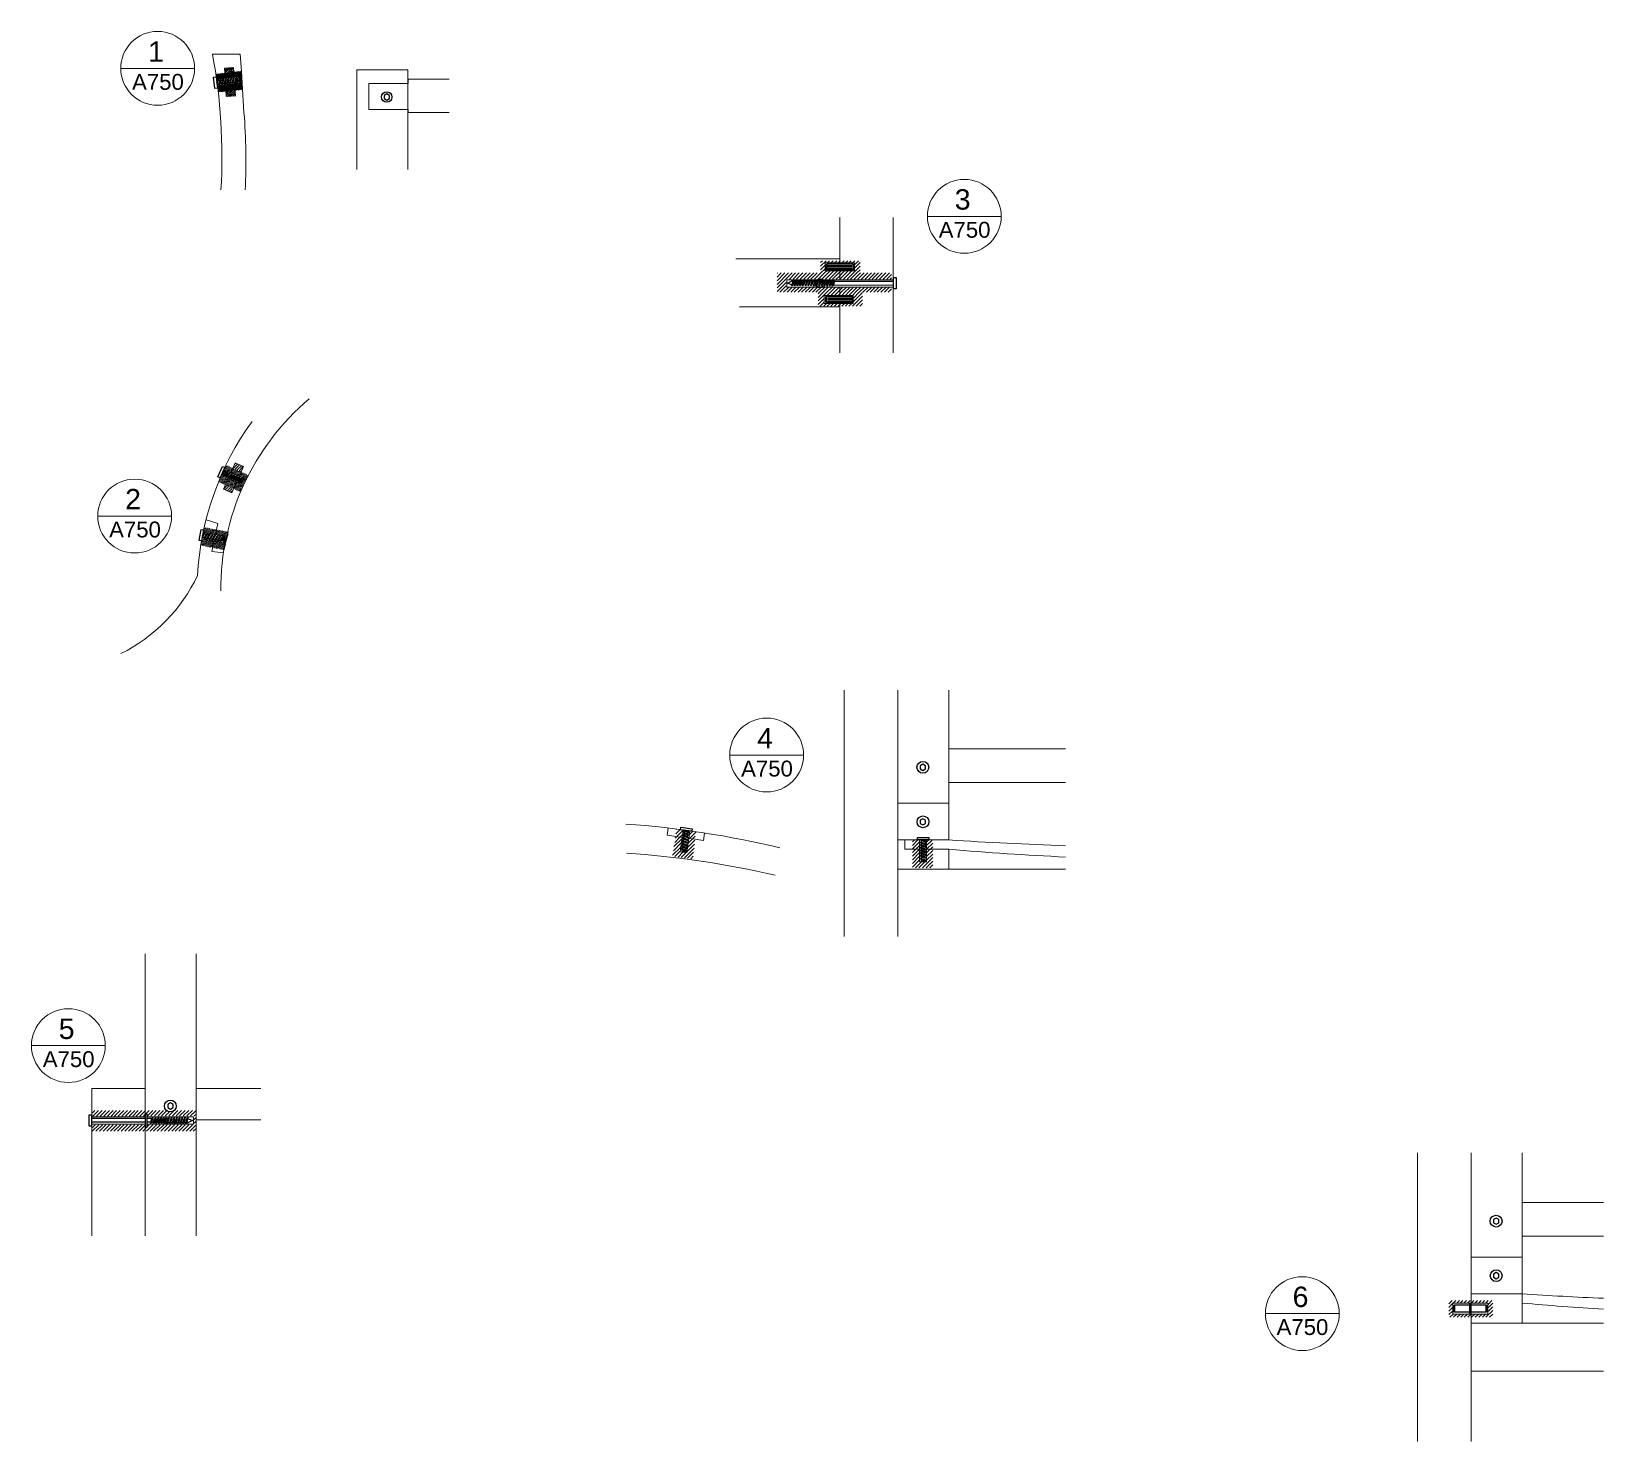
# Model space of a CAD drawing. Header units: centimetres. Extents: x 19 to 965, y 124 to 432.
# Drawn here: x 810.9 to 965, y 133.1 to 271.3 of the extents above; entities that cross this region are included whole.
import ezdxf
from ezdxf.enums import TextEntityAlignment as Align

# ---------------------------------------------------------------- set-up
doc = ezdxf.new("R2010")
doc.units = ezdxf.units.CM
doc.header["$MEASUREMENT"] = 0
doc.linetypes.add('HIDDEN2', pattern=[0.1875, 0.125, -0.0625])
for name, color, linetype, lineweight in [('A-ANNO-SYMB', 5, 'Continuous', 18), ('A-FURN', 8, 'Continuous', 18), ('linee di prospetto', 6, 'Continuous', 18), ('retini', 245, 'Continuous', 18)]:
    doc.layers.add(name, color=color, linetype=linetype, lineweight=lineweight)
doc.layers.add('viti e cerniere', color=3, linetype='Continuous')
doc.styles.get("Standard").update_dxf_attribs({"font": 'Arial.ttf'})

msp = doc.modelspace()

# ---------------------------------------------------------------- hatches: boundary and pattern name
at = {"layer": 'retini'}
h = msp.add_hatch(dxfattribs=at)
h.set_pattern_fill('ANSI31', color=256, scale=0.7)
h.set_pattern_definition([(45, (622.10907, 24.98817), (-0.061871843, 0.061871843), [])])
h.paths.add_polyline_path([(829.88, 267.27), (829.02, 267.17), (829.1, 266.68), (829.91, 266.78)])
h.paths.add_polyline_path([(830.76, 267.37), (829.88, 267.27), (829.91, 266.78), (830.79, 266.9)])
h.paths.add_polyline_path([(831.45, 267.45), (830.76, 267.37), (830.79, 266.9), (831.18, 266.95), (831.26, 266.3), (830.83, 266.24), (830.87, 265.57), (831.56, 265.65)])
h.paths.add_polyline_path([(830.83, 266.24), (829.95, 266.11), (829.99, 265.48), (830.87, 265.57)])
h.paths.add_polyline_path([(829.95, 266.11), (829.18, 265.99), (829.26, 265.4), (829.99, 265.48)])
h = msp.add_hatch(dxfattribs=at)
h.set_pattern_fill('ANSI31', color=256)
h.set_pattern_definition([(45, (622.10907, 24.98817), (-0.08838835, 0.08838835), [])])
h.paths.add_polyline_path([(830.73, 267.82), (829.85, 267.76), (829.88, 267.27), (830.76, 267.37)])
h.paths.add_polyline_path([(830.87, 265.57), (829.99, 265.48), (830.02, 264.96), (830.91, 265.02)])
h = msp.add_hatch(dxfattribs=at)
h.set_pattern_fill('ANSI31', color=256, scale=0.7, angle=-30.7874)
h.set_pattern_definition([(14.21258, (528.271155, 126.68228), (-0.02148302, 0.084821753), [])])
h.paths.add_polyline_path([(830.78, 228.47), (829.99, 228.82), (829.8, 228.36), (830.55, 228.04)])
h.paths.add_polyline_path([(831.58, 228.11), (830.78, 228.47), (830.55, 228.04), (831.37, 227.68)])
h.paths.add_polyline_path([(832.22, 227.82), (831.58, 228.11), (831.37, 227.68), (831.73, 227.53), (831.47, 226.93), (831.06, 227.1), (830.76, 226.5), (831.38, 226.22)])
h.paths.add_polyline_path([(831.06, 227.1), (830.24, 227.44), (829.95, 226.87), (830.76, 226.5)])
h.paths.add_polyline_path([(830.24, 227.44), (829.52, 227.73), (829.28, 227.18), (829.95, 226.87)])
h = msp.add_hatch(dxfattribs=at)
h.set_pattern_fill('ANSI31', color=256, scale=1.5)
h.set_pattern_definition([(45, (642.47346, 37.89334), (-0.13258252, 0.13258252), [])])
h.paths.add_polyline_path([(831.7, 228.68), (830.89, 229.04), (830.67, 228.54), (831.48, 228.19)])
h.paths.add_polyline_path([(830.72, 226.49), (829.92, 226.86), (829.75, 226.48), (830.56, 226.12)])
h = msp.add_hatch(dxfattribs=at)
h.set_pattern_fill('ANSI31', color=256, scale=0.7, angle=-17.4463)
h.set_pattern_definition([(27.553725, (557.85968, 53.712), (-0.040475762, 0.077575529), [])])
h.paths.add_polyline_path([(828.71, 222.55), (827.86, 222.72), (827.79, 222.22), (828.6, 222.08)])
h.paths.add_polyline_path([(829.58, 222.39), (828.71, 222.55), (828.6, 222.08), (829.47, 221.93)])
h.paths.add_polyline_path([(830.27, 222.26), (829.58, 222.39), (829.47, 221.93), (829.86, 221.86), (829.74, 221.22), (829.31, 221.29), (829.15, 220.64), (829.82, 220.5)])
h.paths.add_polyline_path([(829.31, 221.29), (828.43, 221.43), (828.28, 220.81), (829.15, 220.64)])
h.paths.add_polyline_path([(828.43, 221.43), (827.66, 221.55), (827.56, 220.95), (828.28, 220.81)])
h = msp.add_hatch(dxfattribs=at)
h.set_pattern_fill('ANSI31', color=256, scale=2)
h.set_pattern_definition([(45, (635.38467, -137.8833), (-0.1767767, 0.1767767), [])])
h.paths.add_polyline_path([(897.95, 192.05), (897.28, 192.05), (897.28, 191.18), (897.95, 191.18)])
h.paths.add_polyline_path([(897.95, 191.18), (897.28, 191.18), (897.28, 189.35), (899.26, 189.35), (899.26, 191.18), (898.67, 191.18), (898.67, 189.94), (897.95, 189.94)])
h.paths.add_polyline_path([(899.26, 192.03), (898.67, 192.05), (898.67, 191.18), (899.26, 191.18)])
h = msp.add_hatch(dxfattribs=at)
h.set_pattern_fill('ANSI31', color=256, scale=2)
h.paths.add_polyline_path([(822.05, 165.26), (822.08, 165.26), (822.08, 165.55), (816.91, 165.55), (816.9, 165), (822.05, 165)])
h.paths.add_polyline_path([(822.04, 164.15), (816.87, 164.15), (816.87, 163.52), (822.08, 163.52), (822.08, 163.86), (822.04, 163.86)])
h.paths.add_polyline_path([(824.22, 165.45), (824.11, 165.55), (822.08, 165.55), (822.08, 165.26), (822.29, 165.26), (822.29, 165.01), (826.86, 165.01), (826.86, 164.15), (822.3, 164.15), (822.3, 163.86), (822.08, 163.86), (822.08, 163.52), (827.02, 163.52), (827.02, 165.55), (824.97, 165.55), (824.77, 165.42), (824.5, 165.38)])

# ---------------------------------------------------------------- linework, layer by layer
at = {"layer": 'A-ANNO-SYMB', "linetype": 'Continuous', "lineweight": 20}
for centre in [(823.29, 267.73), (902.36, 253.22), (821.04, 223.83), (882.99, 200.4), (814.54, 171.91), (935.49, 145.63)]:
    msp.add_circle(centre, 3.62, dxfattribs=at)
at = {"layer": 'A-FURN'}
for p, q in [((828.67, 269.13), (831.39, 269.13)), ((831.5, 267.42), (831.39, 269.13)), ((831.75, 263.4), (831.5, 267.42)), ((842.83, 267.57), (847.83, 267.57)), ((847.83, 267.57), (847.83, 257.8)), ((847.85, 266.68), (851.86, 266.68)), ((847.85, 266.68), (847.85, 266.24)), ((844, 263.7), (844, 266.24)), ((844, 266.24), (847.84, 266.24)), ((847.84, 263.7), (844, 263.7)), ((847.85, 263.39), (847.84, 263.7)), ((851.86, 263.39), (847.85, 263.39)), ((879.95, 249.05), (890.15, 249.05)), ((890.15, 248.65), (890.15, 249.05)), ((890.16, 247), (890.15, 247.87)), ((890.16, 245.46), (890.16, 246.29)), ((880.33, 244.34), (890.16, 244.34)), ((890.16, 244.34), (890.16, 244.67)), ((828.05, 223.45), (829.18, 223.09)), ((829.18, 223.09), (828.95, 222.02)), ((828.81, 221.39), (828.59, 220.35)), ((828.59, 220.35), (829.75, 220.24)), ((900.84, 206.76), (900.84, 193.41)), ((900.84, 195.67), (895.84, 195.67)), ((873.22, 192.54), (873.32, 193.23)), ((876.78, 192.03), (876.89, 192.75)), ((900.84, 193.41), (900.84, 192.08)), ((873.22, 192.54), (874.7, 192.33)), ((875.35, 192.24), (876.78, 192.03)), ((895.84, 192.08), (895.84, 189.22)), ((900.84, 191.17), (900.84, 189.22)), ((900.84, 189.22), (895.84, 189.22)), ((900.84, 189.22), (912.28, 189.22)), ((827.08, 180.91), (827.08, 153.26)), ((833.4, 167.7), (827.08, 167.7)), ((827.08, 164.62), (833.4, 164.62)), ((957.03, 161.38), (957.03, 148.9)), ((957.03, 151.17), (952.03, 151.17)), ((957.03, 148.9), (957.03, 144.71)), ((957.03, 147.57), (952.03, 147.57)), ((957.03, 144.71), (952.03, 144.71)), ((957.03, 144.71), (965.02, 144.71)), ((952.03, 140), (965.02, 140))]:
    msp.add_line(p, q, dxfattribs=at)
at = {"layer": 'A-FURN', "linetype": 'Continuous', "lineweight": 20}
for p, q in [((819.67, 267.73), (826.91, 267.73)), ((898.74, 253.22), (905.99, 253.22)), ((817.42, 223.83), (824.66, 223.83)), ((879.37, 200.4), (886.61, 200.4)), ((810.92, 171.91), (818.16, 171.91)), ((931.87, 145.63), (939.11, 145.63))]:
    msp.add_line(p, q, dxfattribs=at)
at = {"layer": 'A-FURN'}
for points in [[(829.91, 266.78), (829.85, 267.76), (830.73, 267.82), (830.79, 266.89)], [(842.83, 257.8), (842.83, 267.57)], [(830.83, 266.25), (830.91, 265.02), (830.02, 264.96), (829.95, 266.14)], [(890.16, 253.11), (890.16, 249.05)], [(895.4, 239.83), (895.4, 253.11)], [(890.16, 244.34), (890.16, 239.83)], [(830.46, 228.08), (830.89, 229.04), (831.7, 228.68), (831.27, 227.72)], [(831.02, 227.15), (830.56, 226.12), (829.75, 226.48), (830.2, 227.5)], [(890.59, 182.6), (890.59, 206.76)], [(895.84, 182.6), (895.84, 206.76)], [(895.84, 206.76), (895.84, 182.6)], [(822.08, 167.72), (822.08, 180.91)], [(816.83, 153.26), (816.83, 167.72), (822.08, 167.72), (822.08, 164.92)], [(822.08, 164.21), (822.08, 153.26)], [(946.79, 133.09), (946.79, 161.38)], [(952.03, 146.65), (952.03, 161.38)], [(952.03, 140), (952.03, 145.59)], [(952.03, 140), (952.03, 133.09)]]:
    msp.add_lwpolyline(points, dxfattribs=at)
for centre, radius, start, end in [((774.61, 259.1), 54.98, 356.5702, 10.512), ((774.25, 258.74), 57.69, 357.0939, 4.6352), ((854.03, 216.62), 24.55, 130.3741, 180.3061), ((855.7, 216.44), 28.54, 144.2369, 176.8633), ((812.3, 225.11), 16.51, 296.549, 334.5033), ((862.07, 97.16), 96.74, 76.7196, 85.7744), ((863.14, 99.28), 91.7, 76.9748, 86.1825)]:
    msp.add_arc(centre, radius, start, end, dxfattribs=at)
at = {"layer": 'linee di prospetto'}
for p, q in [((829.07, 266.66), (831.2, 266.94)), ((831.2, 266.94), (831.27, 266.31)), ((831.27, 266.31), (829.15, 266.03)), ((890.14, 248.65), (888.71, 248.65)), ((888.71, 248.65), (888.71, 247.88)), ((890.14, 248.65), (891.59, 248.65)), ((891.59, 248.65), (891.59, 247.87)), ((884.97, 247), (890.16, 247)), ((884.97, 247), (884.97, 246.29)), ((888.71, 247.88), (890.14, 247.87)), ((891.59, 247.87), (890.14, 247.87)), ((890.16, 247), (895.4, 247)), ((890.16, 246.29), (884.97, 246.29)), ((890.11, 245.46), (888.62, 245.46)), ((888.62, 245.46), (888.62, 244.67)), ((890.11, 245.46), (891.48, 245.46)), ((895.4, 246.29), (890.15, 246.29)), ((891.48, 245.46), (891.48, 244.67)), ((888.62, 244.67), (890.13, 244.67)), ((891.48, 244.67), (890.13, 244.67)), ((829.77, 228.38), (831.73, 227.52)), ((831.48, 226.95), (829.51, 227.8)), ((831.73, 227.52), (831.48, 226.95)), ((829.85, 221.86), (827.75, 222.25)), ((829.74, 221.22), (827.64, 221.61)), ((829.85, 221.86), (829.74, 221.22)), ((900.84, 201.02), (912.28, 201.02)), ((900.84, 197.72), (912.28, 197.72)), ((874.79, 193.04), (874.51, 190.92)), ((875.17, 190.84), (875.45, 192.96)), ((900.84, 192.08), (895.84, 192.08)), ((896.54, 191.17), (896.54, 192.08)), ((897.96, 191.17), (896.54, 191.17)), ((897.96, 192.06), (897.96, 189.94)), ((898.66, 189.94), (898.66, 192.06)), ((900.84, 191.17), (898.66, 191.17)), ((874.51, 190.92), (875.17, 190.84)), ((897.96, 189.94), (898.66, 189.94)), ((816.83, 164.92), (822.08, 164.92)), ((822.08, 164.92), (822.08, 164.92)), ((822.26, 164.92), (826.8, 164.92)), ((826.8, 164.92), (826.8, 164.21)), ((822.08, 164.21), (816.83, 164.21)), ((822.08, 164.21), (822.08, 164.21)), ((826.8, 164.21), (822.26, 164.21)), ((957.03, 156.52), (965.02, 156.52)), ((957.03, 153.22), (965.02, 153.22))]:
    msp.add_line(p, q, dxfattribs=at)
msp.add_lwpolyline([(950.26, 146.65), (953.68, 146.65), (953.68, 145.59), (950.26, 145.59)], close=True, dxfattribs=at)
for centre, radius, start, end in [((924.29, 549.62), 358.31, 266.2477, 268.0788), ((924.21, 452.72), 262.59, 264.894, 267.3952), ((980.48, 505.11), 358.31, 266.2477, 267.5271), ((980.4, 408.21), 262.59, 264.894, 266.642)]:
    msp.add_arc(centre, radius, start, end, dxfattribs=at)
at = {"layer": 'retini', "linetype": 'Continuous'}
for p, q in [((888.27, 248.69), (888.45, 248.87)), ((888.27, 248.34), (888.81, 248.87)), ((888.27, 247.99), (888.71, 248.43)), ((888.93, 248.65), (889.16, 248.87)), ((889.29, 248.65), (889.51, 248.87)), ((889.64, 248.65), (889.87, 248.87)), ((889.99, 248.65), (890.15, 248.81)), ((890.15, 248.81), (890.22, 248.87)), ((890.35, 248.65), (890.57, 248.87)), ((890.7, 248.65), (890.93, 248.87)), ((891.05, 248.65), (891.28, 248.87)), ((891.41, 248.65), (891.63, 248.87)), ((891.49, 247.67), (892.15, 248.33)), ((891.59, 248.48), (891.99, 248.87)), ((891.59, 248.13), (892.15, 248.69)), ((884.01, 247.61), (884.06, 247.67)), ((884.01, 247.26), (884.42, 247.67)), ((884.01, 246.91), (884.77, 247.67)), ((884.01, 246.55), (885.12, 247.67)), ((884.01, 246.2), (885.48, 247.67)), ((884.01, 245.85), (884.91, 246.74)), ((885.21, 247.05), (885.83, 247.67)), ((885.57, 247.05), (886.19, 247.67)), ((885.92, 247.05), (886.54, 247.67)), ((886.27, 247.05), (886.89, 247.67)), ((886.63, 247.05), (887.25, 247.67)), ((886.98, 247.05), (887.6, 247.67)), ((887.33, 247.05), (887.95, 247.67)), ((887.69, 247.05), (888.31, 247.67)), ((888.04, 247.05), (888.66, 247.67)), ((888.31, 247.67), (888.71, 248.07)), ((888.4, 247.06), (889.01, 247.67)), ((888.66, 247.67), (888.87, 247.88)), ((888.75, 247.05), (889.37, 247.67)), ((889.01, 247.67), (889.22, 247.88)), ((889.1, 247.05), (889.72, 247.67)), ((889.37, 247.67), (889.57, 247.88)), ((889.45, 247.05), (890.07, 247.67)), ((889.72, 247.67), (889.93, 247.87)), ((889.81, 247.05), (890.16, 247.4)), ((890.07, 247.67), (890.15, 247.75)), ((890.15, 247.75), (890.28, 247.87)), ((890.16, 247.4), (890.43, 247.67)), ((890.16, 247.05), (890.78, 247.67)), ((890.43, 247.67), (890.63, 247.87)), ((890.52, 247.05), (891.13, 247.67)), ((890.78, 247.67), (890.99, 247.87)), ((890.87, 247.05), (891.49, 247.67)), ((891.13, 247.67), (891.34, 247.87)), ((891.22, 247.05), (891.84, 247.67)), ((891.58, 247.05), (892.2, 247.67)), ((891.84, 247.67), (892.15, 247.98)), ((891.93, 247.05), (892.55, 247.67)), ((892.28, 247.05), (892.9, 247.67)), ((892.64, 247.05), (893.26, 247.67)), ((892.99, 247.05), (893.61, 247.67)), ((893.34, 247.05), (893.96, 247.67)), ((893.7, 247.05), (894.32, 247.67)), ((894.05, 247.05), (894.67, 247.67)), ((894.4, 247.05), (895.02, 247.67)), ((894.76, 247.05), (895.24, 247.53)), ((895.11, 247.05), (895.24, 247.18)), ((884.29, 245.77), (884.91, 246.39)), ((884.64, 245.77), (885.12, 246.24)), ((885, 245.77), (885.47, 246.24)), ((885.35, 245.77), (885.82, 246.24)), ((885.7, 245.77), (886.18, 246.24)), ((886.06, 245.77), (886.53, 246.24)), ((886.41, 245.77), (886.88, 246.24)), ((886.76, 245.77), (887.24, 246.24)), ((887.12, 245.77), (887.59, 246.24)), ((887.47, 245.77), (887.94, 246.24)), ((887.82, 245.77), (888.26, 246.2)), ((888.03, 245.62), (888.18, 245.77)), ((888.03, 245.27), (888.53, 245.77)), ((888.03, 244.92), (888.88, 245.77)), ((888.03, 244.56), (888.62, 245.16)), ((888.18, 245.77), (888.65, 246.24)), ((888.53, 245.77), (889, 246.24)), ((888.88, 245.77), (889.36, 246.24)), ((888.93, 245.46), (889.24, 245.77)), ((889.24, 245.77), (889.71, 246.24)), ((889.28, 245.46), (889.59, 245.77)), ((889.59, 245.77), (890.06, 246.24)), ((889.63, 245.46), (889.95, 245.77)), ((889.95, 245.77), (890.16, 245.98)), ((889.99, 245.46), (890.16, 245.63)), ((890.16, 245.98), (890.42, 246.24)), ((890.16, 245.63), (890.3, 245.77)), ((890.3, 245.77), (890.77, 246.24)), ((890.34, 245.46), (890.65, 245.77)), ((890.65, 245.77), (891.13, 246.24)), ((890.7, 245.46), (891.01, 245.77)), ((891.01, 245.77), (891.48, 246.24)), ((891.05, 245.46), (891.36, 245.77)), ((891.36, 245.77), (891.83, 246.24)), ((891.4, 245.46), (891.71, 245.77)), ((891.4, 244.4), (892.39, 245.38)), ((891.48, 245.18), (892.07, 245.77)), ((891.48, 244.83), (892.39, 245.74)), ((891.71, 245.77), (892.19, 246.24)), ((891.76, 244.4), (892.39, 245.03)), ((892.07, 245.77), (892.54, 246.24)), ((892.42, 245.77), (892.89, 246.24)), ((892.77, 245.77), (893.25, 246.24)), ((893.13, 245.77), (893.6, 246.24)), ((893.48, 245.77), (893.95, 246.24)), ((893.83, 245.77), (894.31, 246.24)), ((894.19, 245.77), (894.66, 246.24)), ((894.54, 245.77), (895.01, 246.24)), ((894.89, 245.77), (895.23, 246.1)), ((888.22, 244.4), (888.62, 244.8)), ((888.58, 244.4), (888.84, 244.67)), ((888.93, 244.4), (889.2, 244.67)), ((889.28, 244.4), (889.55, 244.67)), ((889.64, 244.4), (889.9, 244.67)), ((889.99, 244.4), (890.16, 244.57)), ((890.16, 244.57), (890.26, 244.67)), ((890.34, 244.4), (890.61, 244.67)), ((890.7, 244.4), (890.96, 244.67)), ((891.05, 244.4), (891.32, 244.67)), ((892.11, 244.4), (892.39, 244.68)), ((874.1, 192.68), (874.49, 193.06)), ((874.16, 193.1), (874.17, 193.11)), ((874.18, 192.4), (874.78, 193.01)), ((875.39, 192.56), (875.73, 192.89)), ((875.41, 192.92), (875.42, 192.94)), ((875.42, 192.23), (876.03, 192.85)), ((873.77, 190.59), (874.56, 191.37)), ((873.84, 191), (874.62, 191.78)), ((873.9, 191.42), (874.67, 192.19)), ((873.97, 191.84), (874.49, 192.36)), ((874.03, 192.26), (874.18, 192.4)), ((874.49, 192.36), (874.73, 192.6)), ((874.92, 190.32), (875.87, 191.26)), ((875.18, 190.93), (875.91, 191.66)), ((875.23, 191.34), (875.95, 192.06)), ((875.29, 191.75), (875.72, 192.18)), ((875.34, 192.15), (875.42, 192.23)), ((875.72, 192.18), (875.99, 192.45)), ((873.99, 190.44), (874.51, 190.96)), ((874.3, 190.4), (874.78, 190.88)), ((874.61, 190.36), (875.1, 190.85)), ((875.23, 190.28), (875.83, 190.87)), ((875.54, 190.23), (875.78, 190.47)), ((949.86, 146.59), (950.18, 146.91)), ((949.86, 146.24), (950.26, 146.64)), ((950.28, 146.65), (950.53, 146.91)), ((950.63, 146.65), (950.89, 146.91)), ((950.98, 146.65), (951.24, 146.91)), ((951.34, 146.65), (951.59, 146.91)), ((951.69, 146.65), (951.95, 146.91)), ((952.05, 146.66), (952.3, 146.91)), ((952.4, 146.65), (952.66, 146.91)), ((952.75, 146.65), (953.01, 146.91)), ((953.11, 146.65), (953.36, 146.91)), ((953.46, 146.65), (953.72, 146.91)), ((953.7, 146.54), (954.07, 146.91)), ((953.75, 146.23), (954.16, 146.64)), ((949.86, 145.88), (950.21, 146.22)), ((949.86, 145.53), (950.21, 145.87)), ((949.96, 145.27), (950.28, 145.59)), ((950.31, 145.27), (950.64, 145.59)), ((950.66, 145.27), (950.99, 145.59)), ((951.02, 145.27), (951.34, 145.59)), ((951.37, 145.27), (951.7, 145.59)), ((951.72, 145.27), (952.03, 145.58)), ((952.03, 145.58), (952.05, 145.59)), ((952.08, 145.27), (952.4, 145.59)), ((952.43, 145.27), (952.76, 145.59)), ((952.79, 145.27), (953.11, 145.59)), ((953.14, 145.27), (953.46, 145.59)), ((953.49, 145.27), (954.16, 145.93)), ((953.75, 145.88), (954.16, 146.29)), ((953.85, 145.27), (954.16, 145.58))]:
    msp.add_line(p, q, dxfattribs=at)
at = {"layer": 'viti e cerniere'}
for p, q in [((831.11, 266.78), (831.06, 266.77)), ((831.15, 266.42), (831.11, 266.78)), ((829.06, 266.52), (829.11, 266.53)), ((829.17, 266.17), (829.32, 266.19)), ((829.22, 266.54), (829.37, 266.56)), ((829.43, 266.2), (829.58, 266.22)), ((829.49, 266.58), (829.63, 266.59)), ((829.7, 266.24), (829.84, 266.25)), ((829.96, 266.27), (830.11, 266.29)), ((830.22, 266.3), (830.37, 266.32)), ((830.48, 266.33), (830.63, 266.35)), ((830.74, 266.37), (830.89, 266.38)), ((831.01, 266.4), (831.15, 266.42)), ((888.85, 248.51), (888.92, 248.56)), ((888.85, 247.99), (888.85, 248.51)), ((889, 248.4), (891.34, 248.4)), ((889, 248.26), (891.34, 248.26)), ((889, 248.12), (891.34, 248.12)), ((891.43, 248.56), (891.49, 248.51)), ((891.49, 248.51), (891.49, 248)), ((885.02, 246.68), (885.41, 246.87)), ((885.41, 246.51), (885.02, 246.68)), ((885.56, 246.87), (885.41, 246.87)), ((885.82, 246.87), (885.67, 246.87)), ((886.09, 246.87), (885.94, 246.87)), ((886.35, 246.86), (886.2, 246.86)), ((886.61, 246.86), (886.46, 246.86)), ((886.88, 246.86), (886.73, 246.86)), ((887.14, 246.86), (886.99, 246.86)), ((887.41, 246.86), (887.26, 246.86)), ((887.67, 246.86), (887.52, 246.86)), ((887.93, 246.86), (887.78, 246.86)), ((888.2, 246.85), (888.05, 246.85)), ((888.46, 246.85), (888.31, 246.85)), ((888.73, 246.85), (888.58, 246.85)), ((888.99, 246.85), (888.84, 246.85)), ((888.92, 247.96), (888.85, 247.99)), ((889.25, 246.85), (889.1, 246.85)), ((889.52, 246.85), (889.37, 246.85)), ((889.63, 246.85), (895.43, 246.85)), ((891.49, 248), (891.43, 247.96)), ((885.46, 246.51), (885.41, 246.51)), ((888.8, 245.33), (888.86, 245.39)), ((888.8, 244.81), (888.8, 245.33)), ((888.95, 245.23), (891.29, 245.23)), ((888.95, 245.09), (891.29, 245.09)), ((889.42, 246.48), (889.27, 246.49)), ((889.53, 246.48), (895.43, 246.49)), ((891.37, 245.39), (891.43, 245.34)), ((891.43, 245.34), (891.43, 244.83)), ((888.86, 244.78), (888.8, 244.81)), ((888.95, 244.95), (891.29, 244.95)), ((891.43, 244.83), (891.37, 244.78)), ((829.72, 228.27), (829.76, 228.25)), ((829.87, 228.2), (830, 228.14)), ((830.11, 228.1), (830.24, 228.04)), ((829.63, 227.91), (829.77, 227.85)), ((829.87, 227.8), (830.01, 227.74)), ((830.12, 227.7), (830.25, 227.64)), ((830.36, 227.59), (830.5, 227.53)), ((830.6, 227.49), (830.74, 227.43)), ((830.84, 227.38), (830.98, 227.32)), ((831.09, 227.28), (831.22, 227.22)), ((831.33, 227.17), (831.46, 227.12)), ((831.46, 227.12), (831.61, 227.45)), ((831.61, 227.45), (831.56, 227.47)), ((827.73, 222.11), (827.78, 222.11)), ((827.89, 222.09), (828.04, 222.06)), ((828.15, 222.04), (828.3, 222.01)), ((827.73, 221.75), (827.88, 221.72)), ((827.99, 221.7), (828.14, 221.67)), ((828.25, 221.65), (828.4, 221.63)), ((828.51, 221.61), (828.66, 221.58)), ((828.77, 221.56), (828.92, 221.53)), ((829.03, 221.51), (829.18, 221.49)), ((829.29, 221.47), (829.44, 221.44)), ((829.55, 221.42), (829.7, 221.4)), ((829.7, 221.4), (829.76, 221.76)), ((829.76, 221.76), (829.71, 221.76)), ((874.88, 192.7), (874.86, 192.56)), ((874.91, 192.97), (874.89, 192.82)), ((875.26, 192.82), (875.24, 192.68)), ((875.28, 192.99), (875.27, 192.94)), ((874.68, 191.13), (874.66, 190.98)), ((874.71, 191.39), (874.69, 191.25)), ((874.74, 191.66), (874.73, 191.51)), ((874.78, 191.92), (874.76, 191.77)), ((874.81, 192.18), (874.79, 192.03)), ((874.84, 192.44), (874.82, 192.29)), ((875.22, 192.56), (875.21, 192.41)), ((898.15, 192), (898.14, 191.86)), ((898.14, 191.74), (898.14, 191.59)), ((898.14, 191.48), (898.14, 191.33)), ((898.14, 191.21), (898.14, 191.06)), ((898.51, 192.07), (898.51, 192.02)), ((898.51, 191.91), (898.51, 191.76)), ((898.51, 191.64), (898.51, 191.49)), ((874.66, 190.98), (875.02, 190.94)), ((875.02, 190.94), (875.03, 190.99)), ((898.14, 190.16), (898.13, 190.01)), ((898.13, 190.01), (898.5, 190)), ((898.14, 190.95), (898.14, 190.8)), ((898.14, 190.68), (898.14, 190.54)), ((898.14, 190.42), (898.14, 190.27)), ((898.5, 190), (898.5, 190.06)), ((822.08, 164.75), (816.82, 164.75)), ((822.08, 164.39), (816.82, 164.39)), ((822.72, 164.75), (822.26, 164.75)), ((822.62, 164.39), (822.26, 164.39)), ((822.73, 164.39), (822.88, 164.39)), ((823, 164.39), (823.15, 164.39)), ((823.26, 164.39), (823.41, 164.39)), ((823.53, 164.39), (823.67, 164.39)), ((823.79, 164.39), (823.94, 164.38)), ((824.05, 164.38), (824.2, 164.38)), ((824.32, 164.38), (824.47, 164.38)), ((824.58, 164.38), (824.73, 164.38)), ((824.85, 164.38), (824.99, 164.38)), ((825.11, 164.38), (825.26, 164.38)), ((825.37, 164.38), (825.52, 164.38)), ((825.64, 164.38), (825.79, 164.37)), ((825.9, 164.37), (826.05, 164.37)), ((826.17, 164.37), (826.31, 164.37)), ((826.26, 164.73), (826.32, 164.73)), ((826.7, 164.56), (826.31, 164.37)), ((826.32, 164.73), (826.7, 164.56)), ((950.36, 146.43), (950.45, 146.49)), ((950.36, 145.8), (950.36, 146.43)), ((953.48, 146.49), (953.56, 146.43)), ((953.56, 146.43), (953.56, 145.81)), ((950.45, 145.76), (950.36, 145.8)), ((953.56, 145.81), (953.48, 145.76))]:
    msp.add_line(p, q, dxfattribs=at)
for points in [[(829.15, 265.79), (828.91, 265.76), (828.78, 266.86), (829.02, 266.89)], [(845.49, 264.76), (845.76, 264.61), (846.02, 264.76), (846.02, 265.07), (845.76, 265.22), (845.49, 265.07)], [(895.43, 247.23), (895.68, 247.22), (895.67, 246.12), (895.43, 246.12)], [(829.42, 227.59), (829.2, 227.69), (829.64, 228.7), (829.86, 228.61)], [(827.6, 221.39), (827.36, 221.43), (827.55, 222.52), (827.79, 222.48)], [(898.04, 199.05), (898.3, 198.89), (898.57, 199.04), (898.57, 199.35), (898.3, 199.5), (898.04, 199.35)], [(874.55, 193.08), (874.58, 193.32), (875.68, 193.18), (875.65, 192.94)], [(898.04, 193.7), (898.3, 193.55), (898.57, 193.7), (898.57, 194.01), (898.31, 194.16), (898.04, 194.01)], [(897.77, 192.08), (897.77, 192.32), (898.88, 192.31), (898.88, 192.07)], [(816.82, 164.01), (816.57, 164.01), (816.58, 165.12), (816.82, 165.12)], [(822.26, 165.2), (822.08, 165.2), (822.08, 163.9), (822.26, 163.9)], [(824.28, 165.83), (824.54, 165.68), (824.81, 165.83), (824.81, 166.14), (824.54, 166.29), (824.28, 166.14)], [(954.23, 154.54), (954.49, 154.39), (954.76, 154.54), (954.76, 154.85), (954.5, 155), (954.23, 154.85)], [(954.23, 149.2), (954.5, 149.05), (954.76, 149.2), (954.76, 149.5), (954.5, 149.66), (954.24, 149.51)], [(952.01, 145.63), (951.92, 145.63), (951.92, 146.62), (952.01, 146.62)]]:
    msp.add_lwpolyline(points, close=True, dxfattribs=at)
for points in [[(829.08, 266.34), (829.11, 266.53), (829.21, 266.65)], [(829.11, 266.1), (829.17, 266.17), (829.22, 266.54), (829.21, 266.65), (829.1, 266.19)], [(829.33, 266.08), (829.43, 266.2), (829.49, 266.58), (829.47, 266.69), (829.33, 266.08), (829.32, 266.19), (829.37, 266.56), (829.47, 266.69)], [(829.6, 266.11), (829.7, 266.24), (829.75, 266.61), (829.74, 266.72), (829.6, 266.11), (829.58, 266.22), (829.63, 266.59), (829.74, 266.72)], [(829.86, 266.15), (829.96, 266.27), (830.01, 266.64), (830, 266.75), (829.86, 266.15), (829.84, 266.25), (829.9, 266.63), (830, 266.75)], [(830.12, 266.18), (830.22, 266.3), (830.27, 266.67), (830.26, 266.78), (830.12, 266.18), (830.11, 266.29), (830.16, 266.66), (830.26, 266.78)], [(830.38, 266.21), (830.48, 266.33), (830.53, 266.71), (830.52, 266.81), (830.38, 266.21), (830.37, 266.32), (830.42, 266.69), (830.52, 266.81)], [(830.64, 266.24), (830.74, 266.37), (830.8, 266.74), (830.78, 266.85), (830.64, 266.24), (830.63, 266.35), (830.68, 266.72), (830.78, 266.85)], [(830.91, 266.27), (831.01, 266.4), (831.06, 266.77), (831.05, 266.88), (830.91, 266.27), (830.89, 266.38), (830.94, 266.76), (831.05, 266.88)], [(890.21, 247.96), (888.92, 247.96), (888.92, 248.56), (890.21, 248.56)], [(890.21, 248.56), (891.43, 248.56), (891.43, 247.96), (890.21, 247.96)], [(885.67, 246.98), (885.56, 246.87), (885.46, 246.51), (885.46, 246.4), (885.67, 246.98), (885.67, 246.87), (885.57, 246.51), (885.46, 246.4)], [(885.94, 246.98), (885.82, 246.87), (885.72, 246.5), (885.72, 246.39), (885.94, 246.98), (885.94, 246.87), (885.84, 246.5), (885.72, 246.39)], [(886.2, 246.97), (886.09, 246.87), (885.99, 246.5), (885.99, 246.39), (886.2, 246.97), (886.2, 246.86), (886.1, 246.5), (885.99, 246.39)], [(886.46, 246.97), (886.35, 246.86), (886.25, 246.5), (886.25, 246.39), (886.46, 246.97), (886.46, 246.86), (886.36, 246.5), (886.25, 246.39)], [(886.73, 246.97), (886.61, 246.86), (886.51, 246.5), (886.51, 246.39), (886.73, 246.97), (886.73, 246.86), (886.63, 246.5), (886.51, 246.39)], [(886.99, 246.97), (886.88, 246.86), (886.78, 246.5), (886.78, 246.39), (886.99, 246.97), (886.99, 246.86), (886.89, 246.5), (886.78, 246.39)], [(887.26, 246.97), (887.14, 246.86), (887.04, 246.5), (887.04, 246.39), (887.26, 246.97), (887.26, 246.86), (887.16, 246.5), (887.04, 246.39)], [(887.52, 246.97), (887.41, 246.86), (887.31, 246.5), (887.31, 246.39), (887.52, 246.97), (887.52, 246.86), (887.42, 246.5), (887.31, 246.39)], [(887.78, 246.97), (887.67, 246.86), (887.57, 246.49), (887.57, 246.38), (887.78, 246.97), (887.78, 246.86), (887.68, 246.49), (887.57, 246.38)], [(888.05, 246.96), (887.93, 246.86), (887.83, 246.49), (887.83, 246.38), (888.05, 246.96), (888.05, 246.85), (887.95, 246.49), (887.83, 246.38)], [(888.31, 246.96), (888.2, 246.85), (888.1, 246.49), (888.1, 246.38), (888.31, 246.96), (888.31, 246.85), (888.21, 246.49), (888.1, 246.38)], [(888.58, 246.96), (888.46, 246.85), (888.36, 246.49), (888.36, 246.38), (888.58, 246.96), (888.58, 246.85), (888.48, 246.49), (888.36, 246.38)], [(888.84, 246.96), (888.73, 246.85), (888.63, 246.49), (888.63, 246.38), (888.84, 246.96), (888.84, 246.85), (888.74, 246.49), (888.63, 246.38)], [(889.1, 246.96), (888.99, 246.85), (888.89, 246.49), (888.89, 246.38), (889.1, 246.96), (889.1, 246.85), (889, 246.49), (888.89, 246.38)], [(889.37, 246.96), (889.25, 246.85), (889.15, 246.49), (889.15, 246.38), (889.37, 246.96), (889.37, 246.85), (889.27, 246.49), (889.15, 246.38)], [(889.63, 246.96), (889.52, 246.85), (889.42, 246.48), (889.42, 246.37), (889.63, 246.96), (889.63, 246.85), (889.53, 246.48), (889.42, 246.37)], [(890.15, 244.78), (888.86, 244.78), (888.86, 245.39), (890.15, 245.39)], [(890.15, 245.39), (891.37, 245.39), (891.37, 244.78), (890.15, 244.78)], [(829.55, 227.88), (829.63, 227.91), (829.87, 228.2), (829.91, 228.3), (829.58, 227.96)], [(829.64, 228.1), (829.76, 228.25), (829.91, 228.3)], [(829.72, 227.75), (829.87, 227.8), (830.11, 228.1), (830.15, 228.2), (829.72, 227.75), (829.77, 227.85), (830, 228.14), (830.15, 228.2)], [(829.97, 227.64), (830.12, 227.7), (830.35, 227.99), (830.39, 228.09), (829.97, 227.64), (830.01, 227.74), (830.24, 228.04), (830.39, 228.09)], [(830.21, 227.54), (830.36, 227.59), (830.59, 227.89), (830.64, 227.99), (830.21, 227.54), (830.25, 227.64), (830.49, 227.93), (830.64, 227.99)], [(830.45, 227.43), (830.6, 227.49), (830.83, 227.78), (830.88, 227.88), (830.45, 227.43), (830.5, 227.53), (830.73, 227.83), (830.88, 227.88)], [(830.69, 227.33), (830.84, 227.38), (831.08, 227.68), (831.12, 227.78), (830.69, 227.33), (830.74, 227.43), (830.97, 227.72), (831.12, 227.78)], [(830.94, 227.22), (831.09, 227.28), (831.32, 227.57), (831.36, 227.67), (830.94, 227.22), (830.98, 227.32), (831.21, 227.62), (831.36, 227.67)], [(831.18, 227.12), (831.33, 227.17), (831.56, 227.47), (831.61, 227.57), (831.18, 227.12), (831.22, 227.22), (831.46, 227.51), (831.61, 227.57)], [(827.65, 221.69), (827.73, 221.75), (827.89, 222.09), (827.91, 222.19), (827.67, 221.78)], [(827.7, 221.94), (827.78, 222.11), (827.91, 222.19)], [(827.86, 221.61), (827.99, 221.7), (828.15, 222.04), (828.17, 222.15), (827.86, 221.61), (827.88, 221.72), (828.04, 222.06), (828.17, 222.15)], [(828.12, 221.56), (828.25, 221.65), (828.41, 221.99), (828.43, 222.1), (828.12, 221.56), (828.14, 221.67), (828.3, 222.01), (828.43, 222.1)], [(828.38, 221.52), (828.51, 221.61), (828.67, 221.95), (828.69, 222.06), (828.38, 221.52), (828.4, 221.63), (828.56, 221.97), (828.69, 222.06)], [(828.64, 221.47), (828.77, 221.56), (828.93, 221.9), (828.95, 222.01), (828.64, 221.47), (828.66, 221.58), (828.82, 221.92), (828.95, 222.01)], [(828.9, 221.43), (829.03, 221.51), (829.19, 221.85), (829.21, 221.96), (828.9, 221.43), (828.92, 221.53), (829.08, 221.87), (829.21, 221.96)], [(829.16, 221.38), (829.29, 221.47), (829.45, 221.81), (829.47, 221.92), (829.16, 221.38), (829.18, 221.49), (829.34, 221.83), (829.47, 221.92)], [(829.42, 221.33), (829.55, 221.42), (829.71, 221.76), (829.73, 221.87), (829.42, 221.33), (829.44, 221.44), (829.6, 221.78), (829.73, 221.87)], [(874.78, 192.83), (874.88, 192.7), (875.22, 192.56), (875.33, 192.55), (874.78, 192.83), (874.89, 192.82), (875.24, 192.68), (875.33, 192.55)], [(874.85, 193.04), (874.91, 192.97), (875.26, 192.82), (875.37, 192.81), (874.94, 193.03)], [(875.1, 193.01), (875.27, 192.94), (875.37, 192.81)], [(874.58, 191.26), (874.68, 191.13), (875.03, 190.99), (875.14, 190.98), (874.58, 191.26), (874.69, 191.25), (875.04, 191.1), (875.14, 190.98)], [(874.62, 191.52), (874.71, 191.39), (875.06, 191.25), (875.17, 191.24), (874.62, 191.52), (874.73, 191.51), (875.07, 191.37), (875.17, 191.24)], [(874.65, 191.78), (874.74, 191.66), (875.09, 191.51), (875.2, 191.5), (874.65, 191.78), (874.76, 191.77), (875.11, 191.63), (875.2, 191.5)], [(874.68, 192.05), (874.78, 191.92), (875.12, 191.78), (875.23, 191.76), (874.68, 192.05), (874.79, 192.03), (875.14, 191.89), (875.23, 191.76)], [(874.72, 192.31), (874.81, 192.18), (875.16, 192.04), (875.27, 192.02), (874.72, 192.31), (874.82, 192.29), (875.17, 192.15), (875.27, 192.02)], [(874.75, 192.57), (874.84, 192.44), (875.19, 192.3), (875.3, 192.29), (874.75, 192.57), (874.86, 192.56), (875.21, 192.41), (875.3, 192.29)], [(898.03, 191.86), (898.14, 191.74), (898.51, 191.64), (898.62, 191.64), (898.03, 191.86), (898.14, 191.86), (898.51, 191.76), (898.62, 191.64)], [(898.03, 191.59), (898.14, 191.48), (898.51, 191.38), (898.62, 191.38), (898.03, 191.59), (898.14, 191.59), (898.51, 191.49), (898.62, 191.38)], [(898.03, 191.33), (898.14, 191.21), (898.5, 191.11), (898.61, 191.11), (898.03, 191.33), (898.14, 191.33), (898.5, 191.23), (898.61, 191.11)], [(898.08, 192.07), (898.15, 192), (898.51, 191.91), (898.62, 191.91), (898.17, 192.07)], [(898.33, 192.07), (898.51, 192.02), (898.62, 191.91)], [(898.03, 191.06), (898.14, 190.95), (898.5, 190.85), (898.61, 190.85), (898.03, 191.06), (898.14, 191.06), (898.5, 190.96), (898.61, 190.85)], [(898.03, 190.8), (898.14, 190.68), (898.5, 190.59), (898.61, 190.59), (898.03, 190.8), (898.14, 190.8), (898.5, 190.7), (898.61, 190.59)], [(898.03, 190.54), (898.14, 190.42), (898.5, 190.32), (898.61, 190.32), (898.03, 190.54), (898.14, 190.54), (898.5, 190.44), (898.61, 190.32)], [(898.03, 190.27), (898.14, 190.16), (898.5, 190.06), (898.61, 190.06), (898.03, 190.27), (898.14, 190.27), (898.5, 190.17), (898.61, 190.06)], [(822.62, 164.28), (822.73, 164.39), (822.83, 164.75), (822.83, 164.86), (822.62, 164.28), (822.62, 164.39), (822.72, 164.75), (822.83, 164.86)], [(822.88, 164.28), (823, 164.39), (823.1, 164.75), (823.1, 164.86), (822.88, 164.28), (822.88, 164.39), (822.98, 164.75), (823.1, 164.86)], [(823.15, 164.28), (823.26, 164.39), (823.36, 164.75), (823.36, 164.86), (823.15, 164.28), (823.15, 164.39), (823.25, 164.75), (823.36, 164.86)], [(823.41, 164.28), (823.53, 164.39), (823.62, 164.75), (823.62, 164.86), (823.41, 164.28), (823.41, 164.39), (823.51, 164.75), (823.62, 164.86)], [(823.67, 164.28), (823.79, 164.39), (823.89, 164.75), (823.89, 164.86), (823.67, 164.28), (823.67, 164.39), (823.77, 164.75), (823.89, 164.86)], [(823.94, 164.27), (824.05, 164.38), (824.15, 164.75), (824.15, 164.86), (823.94, 164.27), (823.94, 164.38), (824.04, 164.75), (824.15, 164.86)], [(824.2, 164.27), (824.32, 164.38), (824.42, 164.75), (824.42, 164.86), (824.2, 164.27), (824.2, 164.38), (824.3, 164.75), (824.42, 164.86)], [(824.47, 164.27), (824.58, 164.38), (824.68, 164.74), (824.68, 164.85), (824.47, 164.27), (824.47, 164.38), (824.57, 164.74), (824.68, 164.85)], [(824.73, 164.27), (824.85, 164.38), (824.94, 164.74), (824.94, 164.85), (824.73, 164.27), (824.73, 164.38), (824.83, 164.74), (824.94, 164.85)], [(824.99, 164.27), (825.11, 164.38), (825.21, 164.74), (825.21, 164.85), (824.99, 164.27), (824.99, 164.38), (825.09, 164.74), (825.21, 164.85)], [(825.26, 164.27), (825.37, 164.38), (825.47, 164.74), (825.47, 164.85), (825.26, 164.27), (825.26, 164.38), (825.36, 164.74), (825.47, 164.85)], [(825.52, 164.27), (825.64, 164.38), (825.74, 164.74), (825.74, 164.85), (825.52, 164.27), (825.52, 164.38), (825.62, 164.74), (825.74, 164.85)], [(825.79, 164.26), (825.9, 164.37), (826, 164.74), (826, 164.85), (825.79, 164.26), (825.79, 164.37), (825.89, 164.74), (826, 164.85)], [(826.05, 164.26), (826.17, 164.37), (826.26, 164.73), (826.26, 164.85), (826.05, 164.26), (826.05, 164.37), (826.15, 164.74), (826.26, 164.85)], [(951.92, 145.76), (950.45, 145.76), (950.45, 146.49), (951.92, 146.49)], [(952.01, 146.49), (953.48, 146.49), (953.48, 145.76), (952.01, 145.76)]]:
    msp.add_lwpolyline(points, dxfattribs=at)
for centre, radius in [((845.75, 264.92), 0.512), ((888.23, 246.65), 0.445), ((898.3, 199.2), 0.579), ((898.31, 193.85), 0.579), ((824.54, 165.98), 0.579), ((954.49, 154.7), 0.579), ((954.5, 149.35), 0.579)]:
    msp.add_circle(centre, radius, dxfattribs=at)
at = {"layer": 'viti e cerniere', "linetype": 'HIDDEN2'}
msp.add_arc((888.99, 246.64), 0.605, 142.2674, 216.0053, dxfattribs=at)

# ---------------------------------------------------------------- texts
at = {"layer": 'A-ANNO-SYMB', "linetype": 'Continuous', "lineweight": 20}
for tag, text, height, p in [('1', 'A', 2, (823.13, 270.38)), ('A750', 'A301', 1.555, (823.32, 267.18)), ('3', 'A', 2, (902.2, 255.88)), ('A750', 'A301', 1.555, (902.39, 252.68)), ('2', 'A', 2, (820.88, 226.49)), ('A750', 'A301', 1.555, (821.07, 223.29)), ('4', 'A', 2, (882.83, 203.05)), ('A750', 'A301', 1.555, (883.02, 199.85)), ('5', 'A', 2, (814.37, 174.56)), ('A750', 'A301', 1.555, (814.57, 171.36)), ('6', 'A', 2, (935.32, 148.28)), ('A750', 'A301', 1.555, (935.51, 145.09))]:
    msp.add_attdef(tag, text=text, height=height, dxfattribs=at).set_placement(p, align=Align.TOP_CENTER)

doc.saveas('drawing.dxf')
